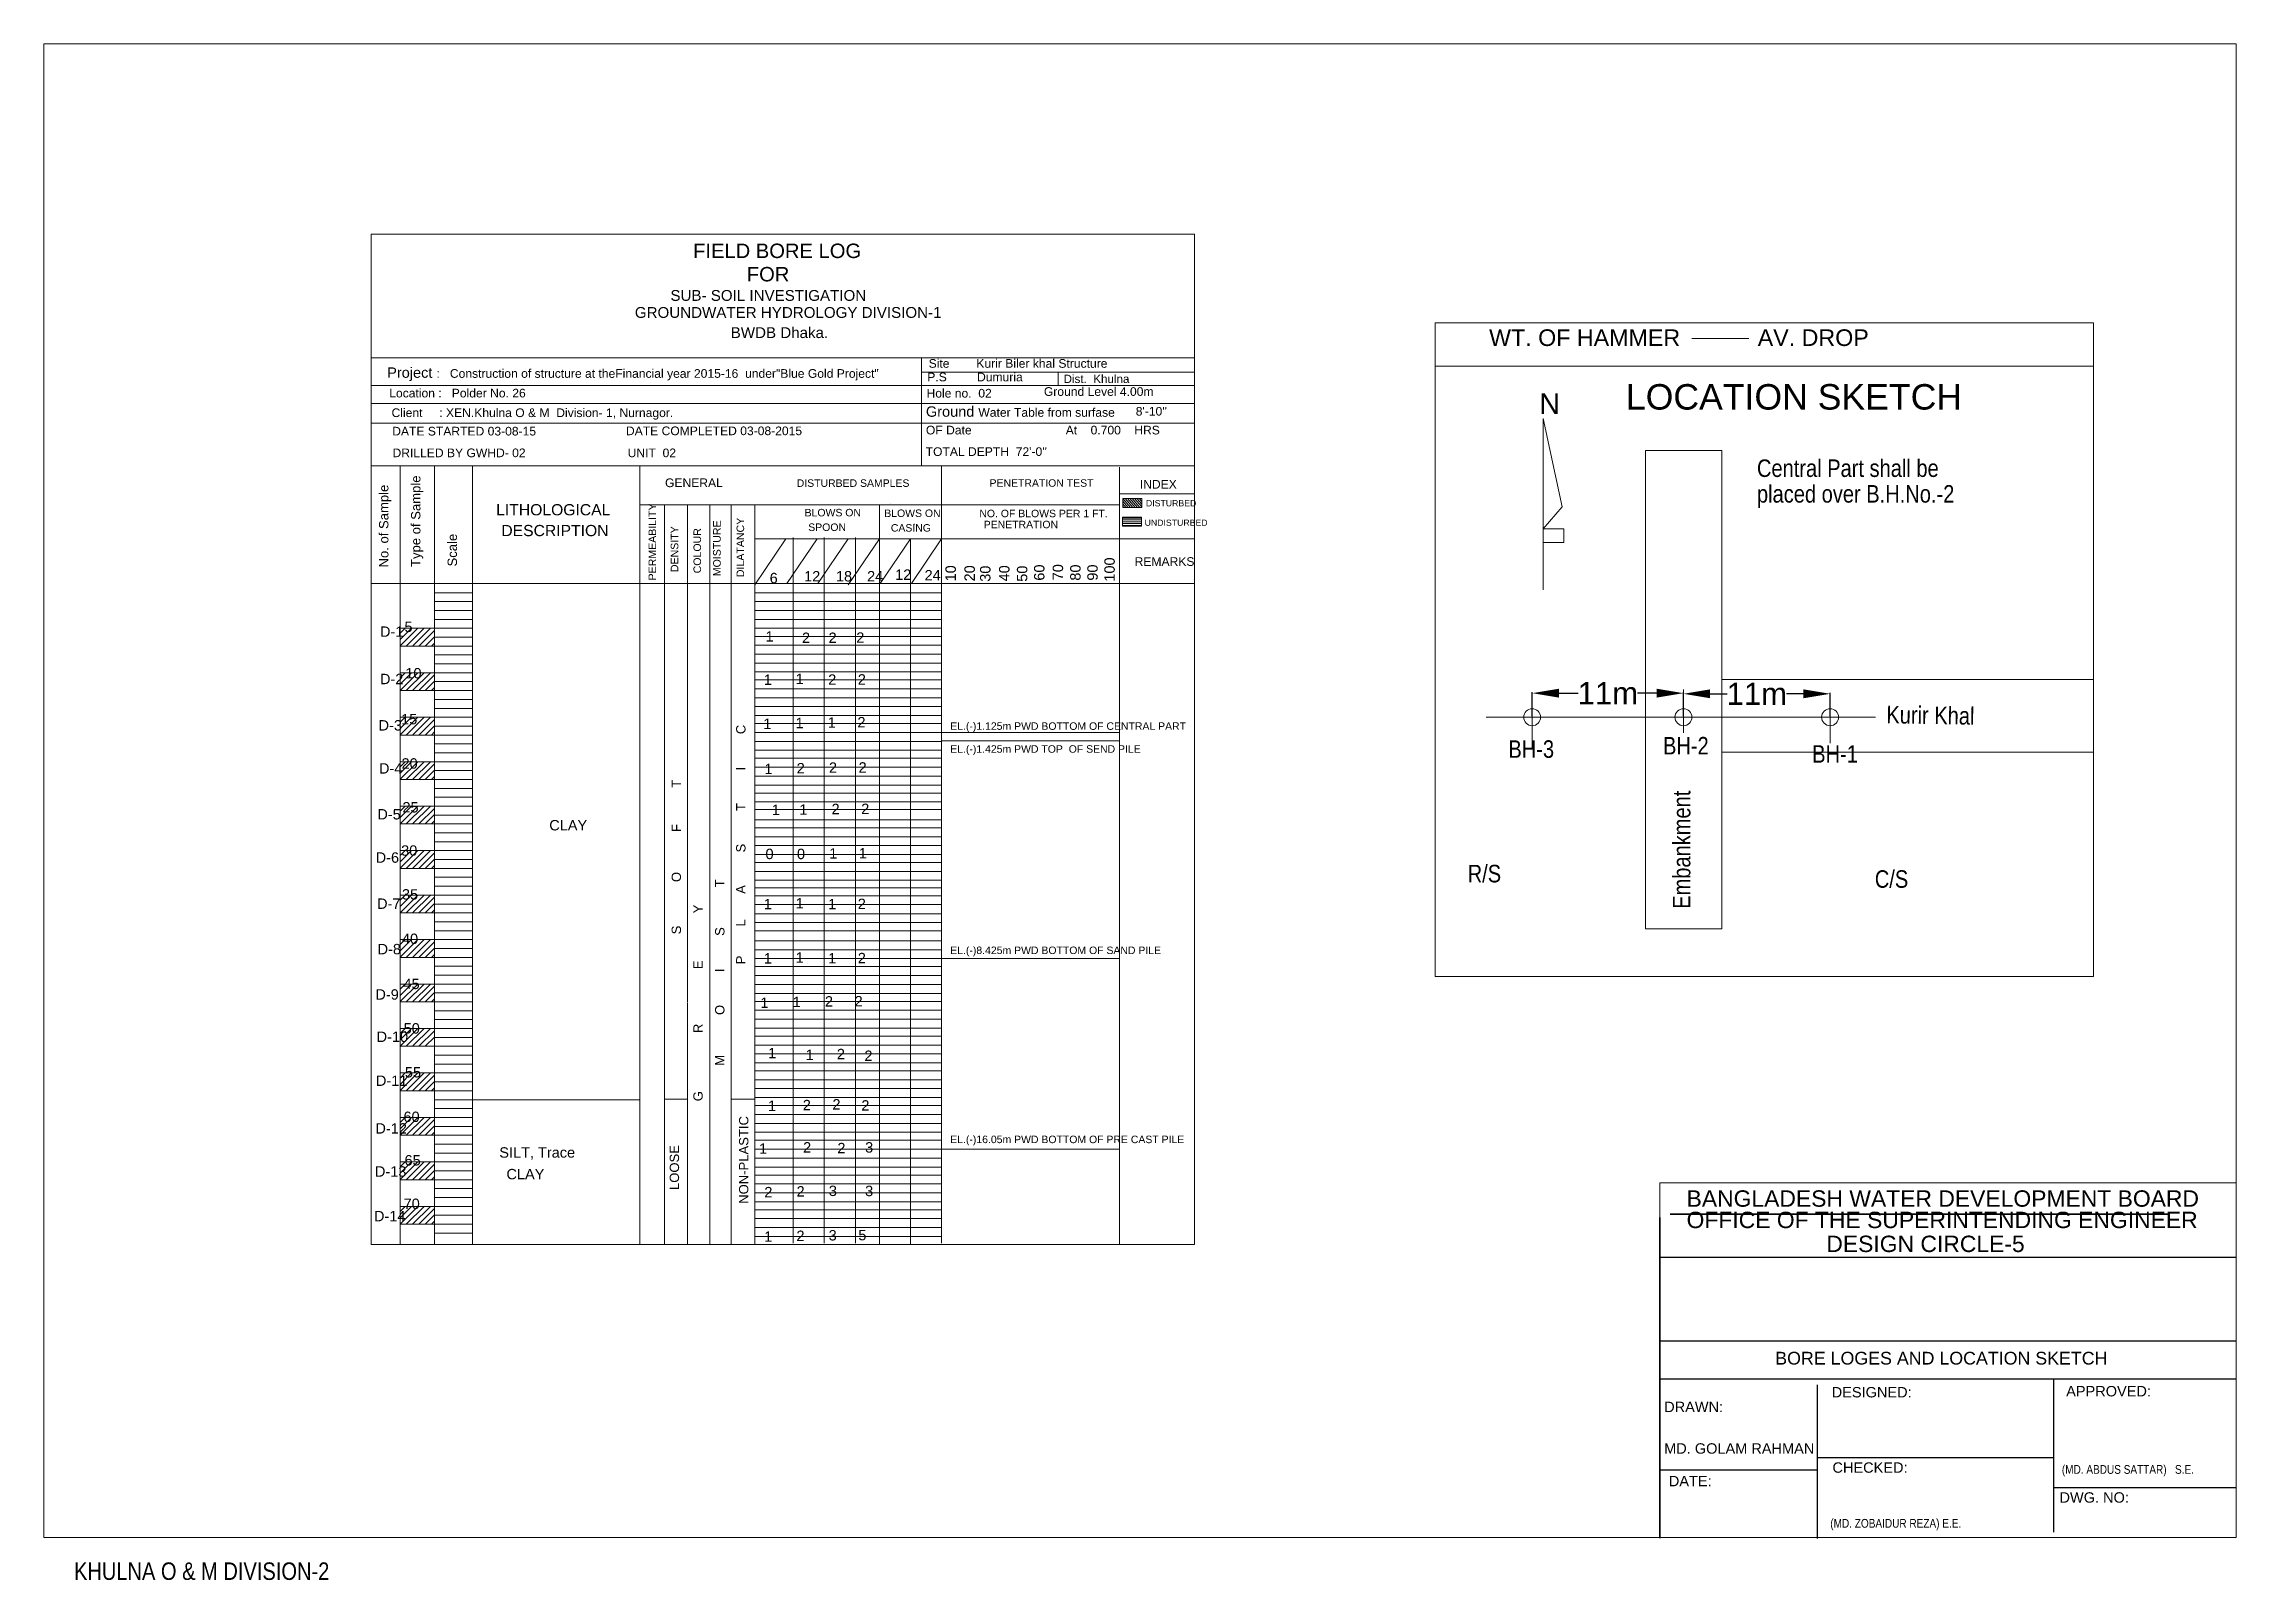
# Model space of a CAD drawing. Header units: feet. Extents: x 10083 to 81994, y 1397 to 4245.
# Drawn here: x 40812.9 to 41305.6, y 2034.4 to 2379.9 of the extents above; entities that cross this region are included whole.
import ezdxf

# ---------------------------------------------------------------- set-up
doc = ezdxf.new("R2010")
doc.units = ezdxf.units.FT
doc.header["$MEASUREMENT"] = 0
doc.header["$PDMODE"] = 35
doc.layers.get('0').update_dxf_attribs({"linetype": 'CONTINUOUS'})
doc.layers.get('Defpoints').update_dxf_attribs({"linetype": 'CONTINUOUS'})
doc.layers.add('OTHER', color=7, linetype='CONTINUOUS')
doc.layers.add('Text', color=7, linetype='CONTINUOUS')
for name, color, linetype, lineweight in [('Sheet', 250, 'CONTINUOUS', 35), ('VER', 15, 'CONTINUOUS', 13), ('WALL', 250, 'CONTINUOUS', 30)]:
    doc.layers.add(name, color=color, linetype=linetype, lineweight=lineweight)
doc.styles.add('ARIAL', font='arial.ttf')
doc.styles.add('ARIAL NARROW', font='ARIALN.TTF')
doc.styles.get("Standard").update_dxf_attribs({"font": 'arial.ttf'})
doc.styles.add('style1', font='arial.ttf')
doc.dimstyles.new('Architectural', dxfattribs={"dimtxt": 5, "dimasz": 6, "dimexe": 0.25, "dimexo": 0.25, "dimgap": 0.5, "dimtad": 0, "dimdec": 1, "dimzin": 3, "dimdsep": 46, "dimlunit": 3, "dimtxsty": 'Standard', "dimcen": 0.5, "dimclrd": 256, "dimclre": 256, "dimclrt": 242, "dimadec": 0, "dimazin": 0, "dimtfac": 0.5, "dimtdec": 1, "dimtofl": 0, "dimtmove": 0, "dimatfit": 3, "dimfxl": 0.25, "dimtolj": 1, "dimtzin": 0, "dimarcsym": 0})

msp = doc.modelspace()

# ---------------------------------------------------------------- texts
at = {"layer": 'Text'}
for s, height, style, p in [('WT. OF HAMMER            AV. DROP', 3.7406, 'ARIAL', (41137.7, 2311.97)), ('LOCATION SKETCH', 5.7265, 'ARIAL', (41168.45, 2297.67)), ('Central Part shall be', 3.9366, 'ARIAL NARROW', (41197.91, 2282.52)), ('placed over B.H.No.-2', 3.9366, 'ARIAL NARROW', (41197.91, 2276.75)), ('BH-3', 3.937, 'ARIAL NARROW', (41142.04, 2219.36)), ('BH-2', 3.937, 'ARIAL NARROW', (41176.79, 2220.12)), ('BH-1', 3.937, 'ARIAL NARROW', (41210.32, 2218.26)), ('R/S', 3.937, 'ARIAL NARROW', (41132.89, 2191.36)), ('C/S', 3.937, 'ARIAL NARROW', (41224.4, 2190.14)), ('BANGLADESH WATER DEVELOPMENT BOARD', 3.6822, 'ARIAL', (41182.09, 2118.42)), ('OFFICE OF THE SUPERINTENDING ENGINEER', 3.6822, 'ARIAL', (41182.09, 2113.61)), ('DESIGN CIRCLE-5', 3.6822, 'ARIAL', (41213.5, 2108.23)), ('BORE LOGES AND LOCATION SKETCH', 2.8632, 'ARIAL', (41202.02, 2082.93)), ('DRAWN:', 2.338, 'ARIAL', (41177.05, 2072.24)), ('DESIGNED:', 2.338, 'ARIAL', (41214.71, 2075.54)), ('APPROVED:', 2.338, 'ARIAL', (41267.41, 2075.77)), ('MD. GOLAM RAHMAN', 2.3379, 'ARIAL', (41177.05, 2062.89)), ('CHECKED:', 2.338, 'ARIAL', (41214.88, 2058.6)), ('(MD. ABDUS SATTAR)   S.E.', 1.9683, 'ARIAL NARROW', (41266.44, 2058.36)), ('DATE: ', 2.338, 'ARIAL', (41178.1, 2055.56)), ('DWG. NO:', 2.338, 'ARIAL', (41265.91, 2051.87)), ('(MD. ZOBAIDUR REZA) E.E.', 1.9683, 'ARIAL NARROW', (41214.39, 2046.24)), ('KHULNA O & M DIVISION-2', 3.9375, 'ARIAL NARROW', (40819.63, 2034.5))]:
    msp.add_text(s, height=height, dxfattribs=dict(at, style=style)).set_placement(p)
at = {"layer": 'Text', "style": 'ARIAL NARROW'}
for s, rotation, p in [('Kurir Khal', 359.0593, (41226.97, 2227.13)), ('Embankment', 90, (41182.94, 2185.41))]:
    msp.add_text(s, height=3.937, rotation=rotation, dxfattribs=at).set_placement(p)
at = {"layer": 'VER', "color": 4, "lineweight": 15, "style": 'style1'}
msp.add_text('Dist.  Khulna', height=1.8687, dxfattribs=at).set_placement((41042.06, 2303.64))
at = {"layer": 'VER', "color": 4, "lineweight": 15, "attachment_point": 1, "style": 'style1'}
for s, insert, char_height, width in [(' {\\H0.8333x;Site        Kurir Biler khal Structure}', (41010.82, 2309.02), 2.3359, 100.58), (' {\\H0.8333x;Hole no.  02}', (41010.35, 2302.32), 2.3359, 100.58), (' {\\H0.8333x;P.S         Dumuria}', (41010.52, 2305.97), 2.3359, 100.58), (' {\\H0.8333x;       Ground Level 4.00m}', (41031.44, 2302.7), 2.3359, 100.58), (' Ground {\\H0.8333x;Water Table from surfase }', (41010.21, 2298.39), 2.3359, 100.58), (" {\\H0.8333x;8'-10''}", (41057.37, 2298.26), 2.3359, 100.58), (' {\\H0.8333x;OF Date                            At    0.700    HRS        }', (41010.21, 2294.03), 2.3359, 100.58), (" {\\H0.8333x;TOTAL DEPTH  72'-0''}", (41010.15, 2289.19), 2.3359, 100.58), ('DISTURBED', (41060.57, 2277.31), 1.402, 60.348), ('UNDISTURBED', (41060.28, 2272.93), 1.4016, 60.348), ('\\P6', (40976, 2264.86), 2.34, 100.58), ('12', (40983.74, 2261.36), 2.336, 100.58), ('18', (40990.89, 2261.36), 2.336, 100.58), ('24', (40997.89, 2261.36), 2.336, 100.58), ('12', (41004.2, 2261.72), 2.336, 100.58), ('24', (41010.81, 2261.59), 2.336, 100.58), ('\\PD-1', (40888.41, 2252.8), 2.336, 100.58), ('\\P5', (40893.91, 2253.88), 2.34, 100.58), ('1', (40975.07, 2247.83), 2.34, 100.58), ('2', (40983.26, 2247.53), 2.34, 100.58), ('2', (40989.23, 2247.53), 2.34, 100.58), ('2', (40995.46, 2247.57), 2.34, 100.58), ('\\PD-2', (40888.41, 2242.15), 2.336, 100.58), ('\\P10', (40894.11, 2243.45), 2.336, 100.58), ('1', (40974.68, 2238.11), 2.34, 100.58), ('1', (40981.84, 2238.29), 2.34, 100.58), ('2', (40989.14, 2238.12), 2.34, 100.58), ('2', (40995.8, 2238.16), 2.34, 100.58), ('\\PD-3', (40888.09, 2231.73), 2.336, 100.58), ('\\P15', (40893.16, 2233.12), 2.336, 100.58), ('1', (40974.56, 2228.19), 2.34, 100.58), ('1', (40981.81, 2228.37), 2.34, 100.58), ('1', (40989.06, 2228.49), 2.34, 100.58), ('2', (40995.72, 2228.53), 2.34, 100.58), ('\\PD-4', (40888.19, 2222.05), 2.336, 100.58), ('\\P20', (40893.25, 2223.16), 2.336, 100.58), ('1', (40974.82, 2218.03), 2.34, 100.58), ('2', (40982.07, 2218.2), 2.34, 100.58), ('2', (40989.32, 2218.33), 2.34, 100.58), ('2', (40995.98, 2218.37), 2.34, 100.58), ('\\PD-5', (40887.82, 2211.73), 2.336, 100.58), ('\\P25', (40893.45, 2213.3), 2.336, 100.58), ('1', (40976.48, 2208.85), 2.34, 100.58), ('1', (40982.66, 2208.9), 2.34, 100.58), ('2', (40989.91, 2209.02), 2.34, 100.58), ('2', (40996.57, 2209.06), 2.34, 100.58), ('\\PD-6', (40887.44, 2202), 2.336, 100.58), ('\\P30', (40893.16, 2203.58), 2.336, 100.58), ('0', (40975.06, 2198.92), 2.34, 100.58), ('0', (40982.13, 2198.92), 2.34, 100.58), ('1', (40989.38, 2199.04), 2.34, 100.58), ('1', (40996.04, 2199.08), 2.34, 100.58), ('\\P35', (40893.35, 2193.72), 2.336, 100.58), ('\\PD-7', (40887.76, 2191.63), 2.336, 100.58), ('1', (40974.68, 2187.65), 2.34, 100.58), ('1', (40981.84, 2187.82), 2.34, 100.58), ('1', (40989.14, 2187.65), 2.34, 100.58), ('2', (40995.8, 2187.69), 2.34, 100.58), ('\\P40', (40893.35, 2183.73), 2.336, 100.58), ('\\PD-8', (40887.87, 2181.41), 2.336, 100.58), ('1', (40974.68, 2175.45), 2.34, 100.58), ('1', (40981.84, 2175.63), 2.34, 100.58), ('1', (40989.14, 2175.46), 2.34, 100.58), ('2', (40995.8, 2175.5), 2.34, 100.58), ('\\P45', (40893.69, 2173.58), 2.336, 100.58), ('\\PD-9', (40887.38, 2171.21), 2.336, 100.58), ('1', (40973.92, 2165.46), 2.34, 100.58), ('1', (40981.17, 2165.64), 2.34, 100.58), ('2', (40988.42, 2165.76), 2.34, 100.58), ('2', (40995.08, 2165.8), 2.34, 100.58), ('\\P50', (40893.73, 2163.59), 2.336, 100.58), ('\\PD-10', (40887.65, 2161.7), 2.336, 100.58), ('1', (40975.65, 2154.14), 2.34, 100.58), ('1', (40984.07, 2153.74), 2.34, 100.58), ('2', (40991.09, 2153.92), 2.34, 100.58), ('2', (40997.29, 2153.54), 2.34, 100.58), ('\\P55', (40894.01, 2153.72), 2.336, 100.58), ('\\PD-11', (40887.49, 2151.82), 2.336, 100.58), ('\\P60', (40893.69, 2143.7), 2.336, 100.58), ('1', (40975.6, 2142.27), 2.34, 100.58), ('2', (40983.44, 2142.45), 2.34, 100.58), ('2', (40990.1, 2142.61), 2.34, 100.58), ('2', (40996.6, 2142.37), 2.34, 100.58), ('\\PD-12', (40887.38, 2141.09), 2.336, 100.58), ('\\P65', (40893.93, 2133.92), 2.336, 100.58), ('1', (40973.62, 2132.68), 2.34, 100.58), ('2', (40983.5, 2132.94), 2.34, 100.58), ('2', (40991.21, 2132.78), 2.34, 100.58), ('3', (40997.45, 2132.94), 2.34, 100.58), ('3', (40997.45, 2132.94), 2.34, 100.58), ('\\PD-13', (40887.27, 2131.41), 2.336, 100.58), ('\\P70', (40893.72, 2124.14), 2.336, 100.58), ('2', (40974.8, 2122.87), 2.34, 100.58), ('2', (40982.05, 2123.04), 2.34, 100.58), ('3', (40989.3, 2123.16), 2.34, 100.58), ('3', (40997.45, 2123.13), 2.34, 100.58), ('\\PD-14', (40887.06, 2121.37), 2.336, 100.58), ('1', (40974.76, 2112.88), 2.34, 100.58), ('2', (40982.01, 2113.05), 2.34, 100.58), ('3', (40989.26, 2113.17), 2.34, 100.58), ('5', (40995.92, 2113.21), 2.34, 100.58)]:
    msp.add_mtext(s, dxfattribs=dict(at, insert=insert, char_height=char_height, width=width))
at = {"layer": 'VER', "color": 4, "lineweight": 15, "char_height": 2.336, "width": 100.58, "attachment_point": 1, "rotation": 90, "style": 'style1'}
for s, insert in [('10', (41015.51, 2259.03)), ('20', (41019.78, 2259.03)), ('30', (41023.29, 2258.95)), ('40', (41027.56, 2259.03)), ('50', (41031.57, 2258.95)), ('60', (41035.42, 2259.2)), ('70', (41039.61, 2259.28)), ('80', (41043.54, 2259.2)), ('90', (41047.39, 2259.2)), ('100', (41051.22, 2258.98))]:
    msp.add_mtext(s, dxfattribs=dict(at, insert=insert))
at = {"layer": 'WALL', "color": 6, "attachment_point": 1, "style": 'style1'}
for s, insert, char_height, width in [('FIELD BORE LOG', (40958.78, 2334.99), 3.2443, 139.6944), ('FOR ', (40970.86, 2329.74), 3.244, 139.6944), ('SUB- SOIL INVESTIGATION', (40953.69, 2324.55), 2.4333, 104.7708), ('GROUNDWATER HYDROLOGY DIVISION-1', (40945.69, 2320.72), 2.4333, 104.7708), ('BWDB Dhaka.', (40967.24, 2316.19), 2.4333, 104.7708), ('  Project {\\H0.8333x;:   Construction of structure at theFinancial year 2015-16  under"Blue Gold Project" }', (40888.22, 2307.15), 2.33592, 130.5752), (' {\\H0.8333x;Location :   Polder No. 26}', (40889.58, 2302.35), 2.3359, 100.58), (' N', (41147.14, 2301.35), 4.672, 201.16), ('\\pt56.06; {\\H0.8333x;Client     : XEN.Khulna O & M  Division- 1, Nurnagor.}', (40890.1, 2297.93), 2.3359, 100.58), ('\\pt56.06; {\\H0.8333x;DATE STARTED 03-08-15}', (40890.25, 2293.79), 2.3359, 100.58), ('\\pt56.06; {\\H0.8333x;DATE COMPLETED 03-08-2015}', (40942.79, 2293.86), 2.3359, 100.58), ('\\pt56.06; {\\H0.8333x;DRILLED BY GWHD- 02}', (40890.32, 2288.91), 2.3359, 100.58), ('\\pt56.06; {\\H0.8333x;UNIT  02}', (40943.17, 2288.91), 2.3359, 100.58), ('\\pt56.06; {\\H0.8333x;GENERAL}', (40951.57, 2282.18), 2.3359, 100.58), ('\\PDISTURBED SAMPLES', (40982.08, 2284.78), 1.6819, 72.4176), ('\\P\\P\\PPENETRATION TEST', (41025.42, 2290.41), 1.6819, 72.4176), ('\\pt56.06; {\\H0.8333x;INDEX}', (41058.29, 2281.85), 2.3359, 100.58), ('LITHOLOGICAL', (40914.53, 2276.41), 2.5228, 108.6264), (' DESCRIPTION', (40914.71, 2271.73), 2.5228, 108.6264), (' BLOWS ON', (40983.2, 2275.34), 1.682, 72.4176), ('SPOON', (40984.67, 2272.06), 1.682, 72.4176), (' BLOWS ON', (41001.1, 2275.2), 1.682, 72.4176), (' CASING', (41002.58, 2271.91), 1.682, 72.4176), ('\\P\\P\\P.', (41008.14, 2281.8), 1.68, 72.4176), ('\\PNO. OF BLOWS PER 1 FT.', (41023.13, 2277.95), 1.6819, 72.4176), ('\\P\\P\\PPENETRATION  ', (41024.11, 2281.08), 1.6819, 72.4176), ('\\pt56.06; {\\H0.8333x;REMARKS}', (41057.12, 2264.47), 2.3359, 100.58), ('\\P\\P\\PEL.(-)1.125m PWD BOTTOM OF CENTRAL PART', (41016.58, 2235.75), 1.6819, 72.4176), ('\\P\\P\\PEL.(-)1.425m PWD TOP  OF SEND PILE', (41016.58, 2230.6), 1.6819, 72.4176), (' CLAY  ', (40925.55, 2205.37), 2.336, 100.58), ('\\P\\P\\PEL.(-)8.425m PWD BOTTOM OF SAND PILE', (41016.58, 2185.33), 1.6819, 72.4176), ('\\P\\P\\PEL.(-)16.05m PWD BOTTOM OF PRE CAST PILE', (41016.58, 2142.81), 1.6819, 72.4176), (' SILT, Trace ', (40914.32, 2131.79), 2.3359, 100.58), (' CLAY  ', (40915.93, 2126.92), 2.336, 100.58)]:
    msp.add_mtext(s, dxfattribs=dict(at, insert=insert, char_height=char_height, width=width))
at = {"layer": 'WALL', "color": 6, "attachment_point": 1, "rotation": 90, "style": 'style1'}
for s, insert, char_height, width in [('Type of Sample', (40895.39, 2262.28), 2.1023, 90.522), ('No. of Sample', (40888.2, 2262.17), 2.1023, 90.522), ('PERMEABILITY', (40948.77, 2259.25), 1.7029, 73.3228), ('MOISTURE', (40963.29, 2260.2), 1.703, 73.3228), ('DILATANCY', (40968.55, 2259.99), 1.703, 73.3228), ('Scale', (40903.61, 2262.39), 2.102, 90.522), ('DENSITY', (40953.76, 2261.13), 1.703, 73.3228), ('COLOUR', (40958.87, 2260.84), 1.703, 73.3228), (' P        L       A         S         T         I         C', (40968.46, 2172.13), 2.1023, 90.522), ('S            O           F          T', (40953.96, 2179.67), 2.1023, 90.522), ('M           O         I         S           T', (40963.73, 2150.11), 2.1023, 90.522), ('G                R               E             Y', (40958.84, 2142.13), 2.1023, 90.522), ('NON-PLASTIC', (40969.11, 2119.07), 2.1023, 90.522), ('LOOSE', (40953.53, 2122.17), 2.102, 90.522)]:
    msp.add_mtext(s, dxfattribs=dict(at, insert=insert, char_height=char_height, width=width))

# ---------------------------------------------------------------- blocks, each defined once
blk = doc.blocks.new('*D65')
at = {"lineweight": -2, "ltscale": 0.5}
for p, q in [((41181.38, 2228.74), (41181.38, 2234.01)), ((41187.38, 2233.76), (41191.18, 2233.76)), ((41208.35, 2233.76), (41204.56, 2233.76)), ((41214.35, 2228.74), (41214.35, 2234.01))]:
    blk.add_line(p, q, dxfattribs=at)
at = {"lineweight": 15, "ltscale": 0.5}
for points in [[(41187.38, 2234.76), (41187.38, 2232.76), (41181.38, 2233.76)], [(41208.35, 2234.76), (41208.35, 2232.76), (41214.35, 2233.76)]]:
    blk.add_solid(points, dxfattribs=at)
at = {"layer": 'Defpoints', "color": 0, "lineweight": 15, "ltscale": 0.5}
for p in [(41181.38, 2233.76), (41181.38, 2228.49), (41214.35, 2228.49)]:
    blk.add_point(p, dxfattribs=at)
at = {"color": 242, "lineweight": 15, "ltscale": 0.5, "insert": (41197.87, 2233.76), "char_height": 5, "attachment_point": 5}
blk.add_mtext('\\A1;11m', dxfattribs=at)
blk = doc.blocks.new('*D66')
at = {"lineweight": -2, "ltscale": 0.5}
for p, q in [((41147.39, 2228.74), (41147.39, 2234.15)), ((41153.39, 2233.9), (41157.7, 2233.9)), ((41175.38, 2233.9), (41171.08, 2233.9)), ((41181.38, 2228.74), (41181.38, 2234.15))]:
    blk.add_line(p, q, dxfattribs=at)
at = {"lineweight": 15, "ltscale": 0.5}
for points in [[(41153.39, 2234.9), (41153.39, 2232.9), (41147.39, 2233.9)], [(41175.38, 2234.9), (41175.38, 2232.9), (41181.38, 2233.9)]]:
    blk.add_solid(points, dxfattribs=at)
at = {"layer": 'Defpoints', "color": 0, "lineweight": 15, "ltscale": 0.5}
for p in [(41147.39, 2233.9), (41147.39, 2228.49), (41181.38, 2228.49)]:
    blk.add_point(p, dxfattribs=at)
at = {"color": 242, "lineweight": 15, "ltscale": 0.5, "insert": (41164.39, 2233.9), "char_height": 5, "attachment_point": 5}
blk.add_mtext('\\A1;11m', dxfattribs=at)

# ---------------------------------------------------------------- dimensions: what is measured, and where the dimension line sits
at = {"color": 1, "lineweight": 15, "ltscale": 0.5}
for base, p1, p2, picture, middle in [((41147.39, 2233.9), (41181.38, 2228.49), (41147.39, 2228.49), '*D66', (41164.39, 2233.9)), ((41181.38, 2233.76), (41214.35, 2228.49), (41181.38, 2228.49), '*D65', (41197.87, 2233.76))]:
    dim = msp.add_linear_dim(base=base, p1=p1, p2=p2, text='11m', dimstyle='Architectural', override={"dimfxl": 3, "dimarcsym": 1}, dxfattribs=at)
    dim.commit()
    dim.dimension.update_dxf_attribs({"geometry": picture, "text_midpoint": middle})

# ---------------------------------------------------------------- linework, layer by layer
at = {"color": 1, "lineweight": 15, "ltscale": 0.5}
for p, q in [((40812.85, 2044.04), (40812.85, 2379.91)), ((41125.61, 2317.15), (41273.58, 2317.15)), ((41125.61, 2317.15), (41125.61, 2170.2)), ((41273.58, 2317.15), (41273.58, 2170.2)), ((41183.27, 2313.66), (41196.07, 2313.66)), ((41273.58, 2307.4), (41125.61, 2307.4)), ((41172.84, 2180.87), (41172.84, 2288.5)), ((41172.84, 2288.5), (41190.02, 2288.5)), ((41190.02, 2288.5), (41190.02, 2180.87)), ((41181.38, 2224.97), (41181.38, 2234.76)), ((41190.02, 2236.99), (41273.58, 2236.99)), ((41214.35, 2222.62), (41214.35, 2233)), ((41224.52, 2228.49), (41137.07, 2228.49)), ((41147.39, 2221.2), (41147.39, 2230.99)), ((41014.65, 2225.06), (41054.65, 2225.06)), ((41014.65, 2223.17), (41054.65, 2223.17)), ((41273.58, 2220.66), (41190.02, 2220.66)), ((41172.84, 2180.87), (41190.02, 2180.87)), ((41014.65, 2174.21), (41054.65, 2174.21)), ((41273.58, 2170.2), (41125.61, 2170.2)), ((40909.21, 2142.49), (40946.79, 2142.49)), ((40952.38, 2142.6), (40957.52, 2142.6)), ((40967.37, 2142.6), (40972.5, 2142.6)), ((41014.65, 2131.35), (41054.65, 2131.35)), ((41176.06, 2123.81), (41176.06, 2043.87)), ((41305.62, 2123.81), (41176.06, 2123.81))]:
    msp.add_line(p, q, dxfattribs=at)
msp.add_lwpolyline([(40812.85, 2379.91), (41305.62, 2379.91), (41305.62, 2044.04), (40812.85, 2044.04)], close=True, dxfattribs=at)
for centre in [(41147.39, 2228.49), (41181.38, 2228.49), (41214.35, 2228.49)]:
    msp.add_circle(centre, 1.9, dxfattribs=at)
at = {"layer": 'OTHER', "lineweight": 15}
for p, q in [((41071.51, 2337.15), (41050.82, 2337.15)), ((41010.11, 2309.29), (41010.11, 2285.03)), ((41040.85, 2306.75), (41040.85, 2306.75)), ((41040.85, 2306.05), (41040.85, 2303.05)), ((41149.88, 2295.7), (41149.88, 2257.16)), ((41149.88, 2295.7), (41154.14, 2275.8)), ((41054.65, 2284.75), (41054.65, 2276.25)), ((41054.65, 2278.72), (41071.51, 2278.72)), ((41055.36, 2277.08), (41056.57, 2275.68)), ((41003.11, 2276.53), (41003.11, 2276.53)), ((41054.65, 2276.25), (41054.65, 2109.93)), ((41055.36, 2276.47), (41056.04, 2275.68)), ((41055.39, 2275.91), (41055.54, 2275.74)), ((41154.14, 2275.8), (41149.88, 2270.84)), ((40972.65, 2258.29), (40979.65, 2268.62)), ((40989.11, 2268.9), (40989.11, 2268.9)), ((40989.11, 2268.9), (40989.11, 2268.9)), ((40909.21, 2258.58), (40906.21, 2258.58))]:
    msp.add_line(p, q, dxfattribs=at)
at = {"layer": 'OTHER'}
for p, q in [((41176.06, 2107.04), (41305.62, 2107.04)), ((41176.06, 2088.23), (41305.62, 2088.23)), ((41176.06, 2079.72), (41305.62, 2079.72)), ((41264.57, 2079.72), (41264.57, 2045.21)), ((41211.47, 2078.35), (41211.47, 2043.84)), ((41211.47, 2062.01), (41264.57, 2062.01)), ((41176.02, 2059.28), (41211.47, 2059.28)), ((41264.57, 2055.28), (41305.62, 2055.28))]:
    msp.add_line(p, q, dxfattribs=at)
at = {"layer": 'OTHER', "lineweight": 15}
msp.add_lwpolyline([(41149.88, 2270.84), (41154.49, 2270.84), (41154.49, 2267.8), (41149.88, 2267.8)], close=True, dxfattribs=at)
at = {"layer": 'Sheet'}
for p, q in [((41176.06, 2043.87), (41176.06, 2115.98)), ((41178.43, 2116.74), (41290.51, 2116.74))]:
    msp.add_line(p, q, dxfattribs=at)
at = {"layer": 'VER', "color": 4, "lineweight": 15}
for p, q in [((41050.82, 2337.15), (40886.41, 2337.15)), ((40886.41, 2309.29), (41071.51, 2309.29)), ((41010.11, 2309.29), (40999.28, 2309.29)), ((40886.41, 2303.05), (41071.51, 2303.05)), ((41010.11, 2306.05), (41071.51, 2306.05)), ((40886.41, 2299.04), (41071.51, 2299.04)), ((40886.41, 2294.63), (41071.51, 2294.63)), ((40886.41, 2285.03), (41071.51, 2285.03)), ((40892.96, 2285.03), (40892.96, 2109.93)), ((40900.68, 2285.03), (40900.68, 2109.93)), ((40909.21, 2285.03), (40909.21, 2109.93)), ((40909.21, 2285.03), (40909.21, 2109.93)), ((40946.79, 2285.03), (40946.79, 2109.93)), ((41014.65, 2285.05), (41014.65, 2110.23)), ((41055.36, 2277.69), (41057.09, 2275.68)), ((41055.36, 2277.69), (41057.09, 2275.68)), ((41055.36, 2277.69), (41057.09, 2275.68)), ((41055.89, 2277.69), (41057.62, 2275.68)), ((41056.42, 2277.69), (41058.15, 2275.68)), ((41056.94, 2277.69), (41058.68, 2275.68)), ((41057.47, 2277.69), (41059.21, 2275.68)), ((41058, 2277.69), (41059.64, 2275.79)), ((41058.53, 2277.69), (41059.64, 2276.4)), ((41059.06, 2277.69), (41059.64, 2277.02)), ((40946.79, 2276.25), (41054.65, 2276.25)), ((40952.38, 2276.25), (40952.38, 2109.93)), ((40957.52, 2276.25), (40957.52, 2164.36)), ((40962.52, 2276.25), (40962.52, 2109.93)), ((40967.37, 2276.3), (40967.37, 2109.98)), ((40972.65, 2276.25), (40972.65, 2109.93)), ((41000.65, 2276.25), (41000.65, 2256.49)), ((41059.6, 2273.24), (41055.32, 2273.24)), ((41059.6, 2272.84), (41055.32, 2272.84)), ((41059.6, 2272.44), (41055.32, 2272.44)), ((41059.6, 2272.04), (41055.32, 2272.04)), ((41059.6, 2271.64), (41055.32, 2271.64)), ((41071.51, 2268.62), (40972.65, 2268.62)), ((40979.85, 2258.58), (40986.65, 2268.62)), ((40981.26, 2268.92), (40981.26, 2110.23)), ((40986.85, 2258.58), (40993.65, 2268.62)), ((40988.26, 2268.92), (40988.26, 2110.23)), ((40993.65, 2258.29), (41000.65, 2268.62)), ((40995.26, 2268.92), (40995.26, 2110.23)), ((41000.85, 2258.58), (41007.65, 2268.62)), ((41007.65, 2268.62), (41007.65, 2256.49)), ((41007.85, 2258.58), (41014.65, 2268.62)), ((40886.41, 2258.58), (41071.51, 2258.58)), ((40952.38, 2258.29), (40952.38, 2109.93)), ((40962.52, 2258.29), (40962.52, 2109.93)), ((40982.11, 2258.58), (40985.04, 2258.58)), ((40982.11, 2258.58), (40983.29, 2258.58)), ((40996.11, 2258.58), (40996.11, 2258.58)), ((41010.11, 2258.58), (41010.11, 2258.58)), ((40900.68, 2256.49), (40909.21, 2256.49)), ((40900.68, 2254.49), (40909.21, 2254.49)), ((40900.68, 2252.49), (40909.21, 2252.49)), ((40972.65, 2256.49), (41014.65, 2256.49)), ((40972.65, 2254.49), (41014.65, 2254.49)), ((40972.65, 2252.49), (41014.65, 2252.49)), ((40988.26, 2256.79), (40988.26, 2110.23)), ((40995.26, 2256.79), (40995.26, 2110.23)), ((41000.65, 2256.49), (41000.65, 2109.93)), ((41007.65, 2256.49), (41007.65, 2109.93)), ((40892.96, 2248.49), (40909.21, 2248.49)), ((40895.5, 2248.49), (40892.96, 2245.94)), ((40894.09, 2248.49), (40892.96, 2247.36)), ((40896.92, 2248.49), (40892.96, 2244.53)), ((40898.33, 2248.49), (40894.33, 2244.49)), ((40899.75, 2248.49), (40895.74, 2244.49)), ((40900.68, 2248), (40897.16, 2244.49)), ((40900.68, 2250.49), (40909.21, 2250.49)), ((40900.68, 2248.49), (40909.21, 2248.49)), ((40972.65, 2250.49), (41014.65, 2250.49)), ((40972.65, 2250.49), (41014.65, 2250.49)), ((40972.65, 2248.49), (41014.65, 2248.49)), ((40892.96, 2244.49), (40909.21, 2244.49)), ((40900.68, 2246.58), (40898.57, 2244.49)), ((40900.68, 2245.17), (40899.99, 2244.49)), ((40900.68, 2246.49), (40909.21, 2246.49)), ((40900.68, 2242.49), (40909.21, 2242.49)), ((40972.65, 2246.68), (41014.65, 2246.68)), ((40972.65, 2246.68), (41014.65, 2246.68)), ((40972.65, 2244.68), (41014.65, 2244.68)), ((40972.65, 2244.68), (41014.65, 2244.68)), ((40972.65, 2244.68), (41014.65, 2244.68)), ((40972.65, 2242.68), (41014.65, 2242.68)), ((40972.65, 2242.68), (41014.65, 2242.68)), ((40972.65, 2242.68), (41014.65, 2242.68)), ((40892.96, 2238.49), (40909.21, 2238.49)), ((40895.5, 2238.49), (40892.96, 2235.94)), ((40894.09, 2238.49), (40892.96, 2237.36)), ((40896.92, 2238.49), (40892.96, 2234.53)), ((40898.33, 2238.49), (40894.33, 2234.49)), ((40899.75, 2238.49), (40895.74, 2234.49)), ((40900.68, 2238), (40897.16, 2234.49)), ((40900.68, 2240.49), (40909.21, 2240.49)), ((40900.68, 2240.49), (40909.21, 2240.49)), ((40972.65, 2240.68), (41014.65, 2240.68)), ((40972.65, 2238.68), (41014.65, 2238.68)), ((40892.96, 2234.49), (40909.21, 2234.49)), ((40900.68, 2236.58), (40898.57, 2234.49)), ((40900.68, 2235.17), (40899.99, 2234.49)), ((40900.68, 2236.49), (40909.21, 2236.49)), ((40900.68, 2232.49), (40909.21, 2232.49)), ((40900.68, 2232.49), (40909.21, 2232.49)), ((40972.65, 2236.87), (41014.65, 2236.87)), ((40972.65, 2236.87), (41014.65, 2236.87)), ((40972.65, 2234.87), (41014.65, 2234.87)), ((40972.65, 2234.87), (41014.65, 2234.87)), ((40972.65, 2234.87), (41014.65, 2234.87)), ((40972.65, 2232.87), (41014.65, 2232.87)), ((40892.96, 2228.49), (40909.21, 2228.49)), ((40895.5, 2228.49), (40892.96, 2225.94)), ((40894.09, 2228.49), (40892.96, 2227.36)), ((40896.92, 2228.49), (40892.96, 2224.53)), ((40898.33, 2228.49), (40894.33, 2224.49)), ((40899.75, 2228.49), (40895.74, 2224.49)), ((40900.68, 2228), (40897.16, 2224.49)), ((40900.68, 2230.49), (40909.21, 2230.49)), ((40972.65, 2230.87), (41014.65, 2230.87)), ((40972.65, 2228.87), (41014.65, 2228.87)), ((40892.96, 2224.49), (40909.21, 2224.49)), ((40900.68, 2226.58), (40898.57, 2224.49)), ((40900.68, 2225.17), (40899.99, 2224.49)), ((40900.68, 2226.49), (40909.21, 2226.49)), ((40900.68, 2224.49), (40909.21, 2224.49)), ((40900.68, 2222.49), (40909.21, 2222.49)), ((40972.65, 2227.06), (41014.65, 2227.06)), ((40972.65, 2227.06), (41014.65, 2227.06)), ((40972.65, 2225.06), (41014.65, 2225.06)), ((40972.65, 2223.06), (41014.65, 2223.06)), ((40892.96, 2218.49), (40909.21, 2218.49)), ((40895.5, 2218.49), (40892.96, 2215.94)), ((40894.09, 2218.49), (40892.96, 2217.36)), ((40896.92, 2218.49), (40892.96, 2214.53)), ((40898.33, 2218.49), (40894.33, 2214.49)), ((40899.75, 2218.49), (40895.74, 2214.49)), ((40900.68, 2218), (40897.16, 2214.49)), ((40900.68, 2220.49), (40909.21, 2220.49)), ((40972.65, 2221.06), (41014.65, 2221.06)), ((40972.65, 2219.25), (41014.65, 2219.25)), ((40972.65, 2219.25), (41014.65, 2219.25)), ((40892.96, 2214.49), (40909.21, 2214.49)), ((40900.68, 2216.58), (40898.57, 2214.49)), ((40900.68, 2215.17), (40899.99, 2214.49)), ((40900.68, 2216.49), (40909.21, 2216.49)), ((40900.68, 2216.49), (40909.21, 2216.49)), ((40972.65, 2217.25), (41014.65, 2217.25)), ((40972.65, 2215.25), (41014.65, 2215.25)), ((40972.65, 2213.25), (41014.65, 2213.25)), ((40892.96, 2208.49), (40909.21, 2208.49)), ((40895.5, 2208.49), (40892.96, 2205.94)), ((40894.09, 2208.49), (40892.96, 2207.36)), ((40896.92, 2208.49), (40892.96, 2204.53)), ((40898.33, 2208.49), (40894.33, 2204.49)), ((40899.75, 2208.49), (40895.74, 2204.49)), ((40900.68, 2208), (40897.16, 2204.49)), ((40900.68, 2212.49), (40909.21, 2212.49)), ((40900.68, 2210.49), (40909.21, 2210.49)), ((40900.68, 2208.49), (40909.21, 2208.49)), ((40972.65, 2211.44), (41014.65, 2211.44)), ((40972.65, 2211.44), (41014.65, 2211.44)), ((40972.65, 2209.44), (41014.65, 2209.44)), ((40972.65, 2207.75), (40975.7, 2207.75)), ((40972.65, 2207.75), (41014.65, 2207.75)), ((40892.96, 2204.49), (40909.21, 2204.49)), ((40900.68, 2206.58), (40898.57, 2204.49)), ((40900.68, 2205.17), (40899.99, 2204.49)), ((40900.68, 2206.49), (40909.21, 2206.49)), ((40972.65, 2205.44), (41014.65, 2205.44)), ((40972.65, 2203.63), (41014.65, 2203.63)), ((40972.65, 2203.63), (41014.65, 2203.63)), ((40892.96, 2198.49), (40909.21, 2198.49)), ((40895.5, 2198.49), (40892.96, 2195.94)), ((40894.09, 2198.49), (40892.96, 2197.36)), ((40896.92, 2198.49), (40892.96, 2194.53)), ((40898.33, 2198.49), (40894.33, 2194.49)), ((40899.75, 2198.49), (40895.74, 2194.49)), ((40900.68, 2198), (40897.16, 2194.49)), ((40900.68, 2202.49), (40909.21, 2202.49)), ((40900.68, 2200.49), (40909.21, 2200.49)), ((40900.68, 2200.49), (40909.21, 2200.49)), ((40972.65, 2201.63), (41014.65, 2201.63)), ((40972.65, 2199.63), (41014.65, 2199.63)), ((40892.96, 2194.49), (40909.21, 2194.49)), ((40900.68, 2196.58), (40898.57, 2194.49)), ((40900.68, 2195.17), (40899.99, 2194.49)), ((40900.68, 2196.49), (40909.21, 2196.49)), ((40972.65, 2197.63), (41014.65, 2197.63)), ((40972.65, 2195.82), (41014.65, 2195.82)), ((40972.65, 2195.82), (41014.65, 2195.82)), ((40972.65, 2195.82), (41014.65, 2195.82)), ((40972.65, 2193.82), (41014.65, 2193.82)), ((40972.65, 2193.82), (41014.65, 2193.82)), ((40892.96, 2188.49), (40909.21, 2188.49)), ((40895.5, 2188.49), (40892.96, 2185.94)), ((40894.09, 2188.49), (40892.96, 2187.36)), ((40896.92, 2188.49), (40892.96, 2184.53)), ((40898.33, 2188.49), (40894.33, 2184.49)), ((40899.75, 2188.49), (40895.74, 2184.49)), ((40900.68, 2188), (40897.16, 2184.49)), ((40900.68, 2192.49), (40909.21, 2192.49)), ((40900.68, 2192.49), (40909.21, 2192.49)), ((40900.68, 2190.49), (40909.21, 2190.49)), ((40972.65, 2191.82), (41014.65, 2191.82)), ((40972.65, 2191.82), (41014.65, 2191.82)), ((40972.65, 2190.11), (41014.65, 2190.11)), ((40972.65, 2190.11), (41014.65, 2190.11)), ((40972.65, 2188.3), (41014.65, 2188.3)), ((40972.65, 2188.3), (41014.65, 2188.3)), ((40892.96, 2184.49), (40909.21, 2184.49)), ((40900.68, 2186.58), (40898.57, 2184.49)), ((40900.68, 2185.17), (40899.99, 2184.49)), ((40900.68, 2186.49), (40909.21, 2186.49)), ((40900.68, 2184.49), (40909.21, 2184.49)), ((40972.65, 2186.4), (41014.65, 2186.4)), ((40972.65, 2184.3), (41014.65, 2184.3)), ((40892.96, 2178.49), (40909.21, 2178.49)), ((40895.5, 2178.49), (40892.96, 2175.94)), ((40894.09, 2178.49), (40892.96, 2177.36)), ((40896.92, 2178.49), (40892.96, 2174.53)), ((40898.33, 2178.49), (40894.33, 2174.49)), ((40899.75, 2178.49), (40895.74, 2174.49)), ((40900.68, 2182.49), (40909.21, 2182.49)), ((40900.68, 2180.49), (40909.21, 2180.49)), ((40972.65, 2182.3), (41014.65, 2182.3)), ((40972.65, 2180.49), (41014.65, 2180.49)), ((40972.65, 2180.49), (41014.65, 2180.49)), ((40972.65, 2178.21), (41014.65, 2178.21)), ((40892.96, 2174.49), (40909.21, 2174.49)), ((40900.68, 2178), (40897.16, 2174.49)), ((40900.68, 2176.58), (40898.57, 2174.49)), ((40900.68, 2175.17), (40899.99, 2174.49)), ((40900.68, 2176.49), (40909.21, 2176.49)), ((40900.68, 2176.49), (40909.21, 2176.49)), ((40972.65, 2176.21), (41014.65, 2176.21)), ((40972.65, 2174.21), (41014.65, 2174.21)), ((40892.96, 2168.49), (40909.21, 2168.49)), ((40895.5, 2168.49), (40892.96, 2165.94)), ((40894.09, 2168.49), (40892.96, 2167.36)), ((40896.92, 2168.49), (40892.96, 2164.53)), ((40898.33, 2168.49), (40894.33, 2164.49)), ((40899.75, 2168.49), (40895.74, 2164.49)), ((40900.68, 2172.49), (40909.21, 2172.49)), ((40900.68, 2170.49), (40909.21, 2170.49)), ((40900.68, 2168.49), (40909.21, 2168.49)), ((40972.65, 2172.4), (41014.65, 2172.4)), ((40972.65, 2172.4), (41014.65, 2172.4)), ((40972.65, 2170.4), (41014.65, 2170.4)), ((40972.65, 2168.4), (41014.65, 2168.4)), ((40892.96, 2164.49), (40909.21, 2164.49)), ((40900.68, 2168), (40897.16, 2164.49)), ((40900.68, 2166.58), (40898.57, 2164.49)), ((40900.68, 2165.17), (40899.99, 2164.49)), ((40900.68, 2166.49), (40909.21, 2166.49)), ((40957.52, 2164.16), (40957.52, 2109.93)), ((40972.65, 2166.4), (41014.65, 2166.4)), ((40972.65, 2164.59), (41014.65, 2164.59)), ((40972.65, 2164.59), (41014.65, 2164.59)), ((40972.65, 2164.59), (41014.65, 2164.59)), ((40892.96, 2158.49), (40909.21, 2158.49)), ((40895.5, 2158.49), (40892.96, 2155.94)), ((40894.09, 2158.49), (40892.96, 2157.36)), ((40896.92, 2158.49), (40892.96, 2154.53)), ((40898.33, 2158.49), (40894.33, 2154.49)), ((40899.75, 2158.49), (40895.74, 2154.49)), ((40900.68, 2162.49), (40909.21, 2162.49)), ((40900.68, 2160.49), (40909.21, 2160.49)), ((40900.68, 2160.49), (40909.21, 2160.49)), ((40972.65, 2162.59), (41014.65, 2162.59)), ((40972.65, 2162.59), (41014.65, 2162.59)), ((40972.65, 2160.59), (41014.65, 2160.59)), ((40972.65, 2160.59), (41014.65, 2160.59)), ((40972.65, 2158.59), (41014.65, 2158.59)), ((40972.65, 2158.59), (41014.65, 2158.59)), ((40892.96, 2154.49), (40909.21, 2154.49)), ((40900.68, 2158), (40897.16, 2154.49)), ((40900.68, 2156.58), (40898.57, 2154.49)), ((40900.68, 2156.49), (40909.21, 2156.49)), ((40972.65, 2156.78), (41014.65, 2156.78)), ((40972.65, 2156.78), (41014.65, 2156.78)), ((40972.65, 2154.78), (41014.65, 2154.78)), ((40892.96, 2148.49), (40909.21, 2148.49)), ((40895.5, 2148.49), (40892.96, 2145.94)), ((40894.09, 2148.49), (40892.96, 2147.36)), ((40896.92, 2148.49), (40892.96, 2144.53)), ((40898.33, 2148.49), (40894.33, 2144.49)), ((40899.75, 2148.49), (40895.74, 2144.49)), ((40900.68, 2152.49), (40909.21, 2152.49)), ((40900.68, 2152.49), (40909.21, 2152.49)), ((40900.68, 2150.49), (40909.21, 2150.49)), ((40972.65, 2152.78), (41014.65, 2152.78)), ((40972.65, 2150.78), (41014.65, 2150.78)), ((40972.65, 2148.97), (41014.65, 2148.97)), ((40972.65, 2148.97), (41014.65, 2148.97)), ((40892.96, 2144.49), (40909.21, 2144.49)), ((40900.68, 2148), (40897.16, 2144.49)), ((40900.68, 2146.58), (40898.57, 2144.49)), ((40900.68, 2145.17), (40899.99, 2144.49)), ((40900.68, 2146.49), (40909.21, 2146.49)), ((40900.68, 2144.49), (40909.21, 2144.49)), ((40972.65, 2146.97), (41014.65, 2146.97)), ((40972.65, 2144.97), (41014.65, 2144.97)), ((40900.68, 2142.49), (40909.21, 2142.49)), ((40900.68, 2140.49), (40909.21, 2140.49)), ((40972.65, 2142.97), (41014.65, 2142.97)), ((40972.65, 2141.16), (41014.65, 2141.16)), ((40972.65, 2141.16), (41014.65, 2141.16)), ((40972.65, 2139.16), (41014.65, 2139.16)), ((40892.96, 2138.49), (40909.21, 2138.49)), ((40895.5, 2138.49), (40892.96, 2135.94)), ((40894.09, 2138.49), (40892.96, 2137.36)), ((40896.92, 2138.49), (40892.96, 2134.53)), ((40892.96, 2134.49), (40909.21, 2134.49)), ((40898.33, 2138.49), (40894.33, 2134.49)), ((40899.75, 2138.49), (40895.74, 2134.49)), ((40900.68, 2138), (40897.16, 2134.49)), ((40900.68, 2136.58), (40898.57, 2134.49)), ((40900.68, 2135.17), (40899.99, 2134.49)), ((40900.68, 2136.49), (40909.21, 2136.49)), ((40900.68, 2136.49), (40909.21, 2136.49)), ((40972.65, 2137.16), (41014.65, 2137.16)), ((40972.65, 2135.16), (41014.65, 2135.16)), ((40900.68, 2132.49), (40909.21, 2132.49)), ((40900.68, 2130.49), (40909.21, 2130.49)), ((40972.65, 2133.35), (41014.65, 2133.35)), ((40972.65, 2133.35), (41014.65, 2133.35)), ((40972.65, 2133.35), (41014.65, 2133.35)), ((40972.65, 2131.35), (41014.65, 2131.35)), ((40972.65, 2131.35), (41014.65, 2131.35)), ((40972.65, 2129.35), (41014.65, 2129.35)), ((40972.65, 2129.35), (41014.65, 2129.35)), ((40892.96, 2128.49), (40909.21, 2128.49)), ((40895.5, 2128.49), (40892.96, 2125.94)), ((40894.09, 2128.49), (40892.96, 2127.36)), ((40896.92, 2128.49), (40892.96, 2124.53)), ((40892.96, 2124.49), (40909.21, 2124.49)), ((40898.33, 2128.49), (40894.33, 2124.49)), ((40899.75, 2128.49), (40895.74, 2124.49)), ((40900.68, 2128), (40897.16, 2124.49)), ((40900.68, 2126.58), (40898.57, 2124.49)), ((40900.68, 2125.17), (40899.99, 2124.49)), ((40900.68, 2128.49), (40909.21, 2128.49)), ((40900.68, 2126.49), (40909.21, 2126.49)), ((40972.65, 2127.35), (41014.65, 2127.35)), ((40972.65, 2127.35), (41014.65, 2127.35)), ((40972.65, 2125.55), (41014.65, 2125.55)), ((40972.65, 2125.55), (41014.65, 2125.55)), ((40972.65, 2125.55), (41014.65, 2125.55)), ((40900.68, 2122.49), (40909.21, 2122.49)), ((40900.68, 2120.49), (40909.21, 2120.49)), ((40900.68, 2120.49), (40909.21, 2120.49)), ((40972.65, 2123.55), (41014.65, 2123.55)), ((40972.65, 2123.55), (41014.65, 2123.55)), ((40972.65, 2121.55), (41014.65, 2121.55)), ((40972.65, 2121.55), (41014.65, 2121.55)), ((40972.65, 2119.55), (41014.65, 2119.55)), ((40972.65, 2119.55), (41014.65, 2119.55)), ((40892.96, 2118.49), (40909.21, 2118.49)), ((40895.5, 2118.49), (40892.96, 2115.94)), ((40894.09, 2118.49), (40892.96, 2117.36)), ((40896.92, 2118.49), (40892.96, 2114.53)), ((40892.96, 2114.49), (40909.21, 2114.49)), ((40898.33, 2118.49), (40894.33, 2114.49)), ((40899.75, 2118.49), (40895.74, 2114.49)), ((40900.68, 2118), (40897.16, 2114.49)), ((40900.68, 2116.58), (40898.57, 2114.49)), ((40900.68, 2115.17), (40899.99, 2114.49)), ((40900.68, 2116.49), (40909.21, 2116.49)), ((40972.65, 2117.74), (41014.65, 2117.74)), ((40972.65, 2117.74), (41014.65, 2117.74)), ((40972.65, 2115.74), (41014.65, 2115.74)), ((40886.41, 2109.93), (41071.51, 2109.93)), ((40900.68, 2112.49), (40909.21, 2112.49)), ((40900.68, 2112.49), (40909.21, 2112.49)), ((40972.65, 2113.74), (41014.65, 2113.74)), ((40972.65, 2111.74), (41014.65, 2111.74)), ((40972.65, 2109.93), (41007.65, 2109.93))]:
    msp.add_line(p, q, dxfattribs=at)
for points in [[(40886.41, 2109.93), (40886.41, 2337.15)], [(41071.51, 2337.15), (41071.51, 2109.93)]]:
    msp.add_lwpolyline(points, dxfattribs=at)
for points in [[(41055.36, 2277.69), (41059.64, 2277.69), (41059.64, 2275.68), (41055.36, 2275.68)], [(41055.32, 2273.45), (41059.6, 2273.45), (41059.6, 2271.43), (41055.32, 2271.43)], [(40892.96, 2248.49), (40900.68, 2248.49), (40900.68, 2244.49), (40892.96, 2244.49)], [(40892.96, 2238.49), (40900.68, 2238.49), (40900.68, 2234.49), (40892.96, 2234.49)], [(40892.96, 2228.49), (40900.68, 2228.49), (40900.68, 2224.49), (40892.96, 2224.49)], [(40892.96, 2218.49), (40900.68, 2218.49), (40900.68, 2214.49), (40892.96, 2214.49)], [(40892.96, 2208.49), (40900.68, 2208.49), (40900.68, 2204.49), (40892.96, 2204.49)], [(40892.96, 2198.49), (40900.68, 2198.49), (40900.68, 2194.49), (40892.96, 2194.49)], [(40892.96, 2188.49), (40900.68, 2188.49), (40900.68, 2184.49), (40892.96, 2184.49)], [(40892.96, 2178.49), (40900.68, 2178.49), (40900.68, 2174.49), (40892.96, 2174.49)], [(40892.96, 2168.49), (40900.68, 2168.49), (40900.68, 2164.49), (40892.96, 2164.49)], [(40892.96, 2158.49), (40900.68, 2158.49), (40900.68, 2154.49), (40892.96, 2154.49)], [(40892.96, 2148.49), (40900.68, 2148.49), (40900.68, 2144.49), (40892.96, 2144.49)], [(40892.96, 2138.49), (40900.68, 2138.49), (40900.68, 2134.49), (40892.96, 2134.49)], [(40892.96, 2128.49), (40900.68, 2128.49), (40900.68, 2124.49), (40892.96, 2124.49)], [(40892.96, 2118.49), (40900.68, 2118.49), (40900.68, 2114.49), (40892.96, 2114.49)]]:
    msp.add_lwpolyline(points, close=True, dxfattribs=at)

msp.set_redraw_order([(e.dxf.handle, doc.entitydb.next_handle()) for e in msp.query("TEXT MTEXT ATTDEF DIMENSION ARC_DIMENSION")])  # texts and dimensions are drawn at this point

doc.saveas('drawing.dxf')
